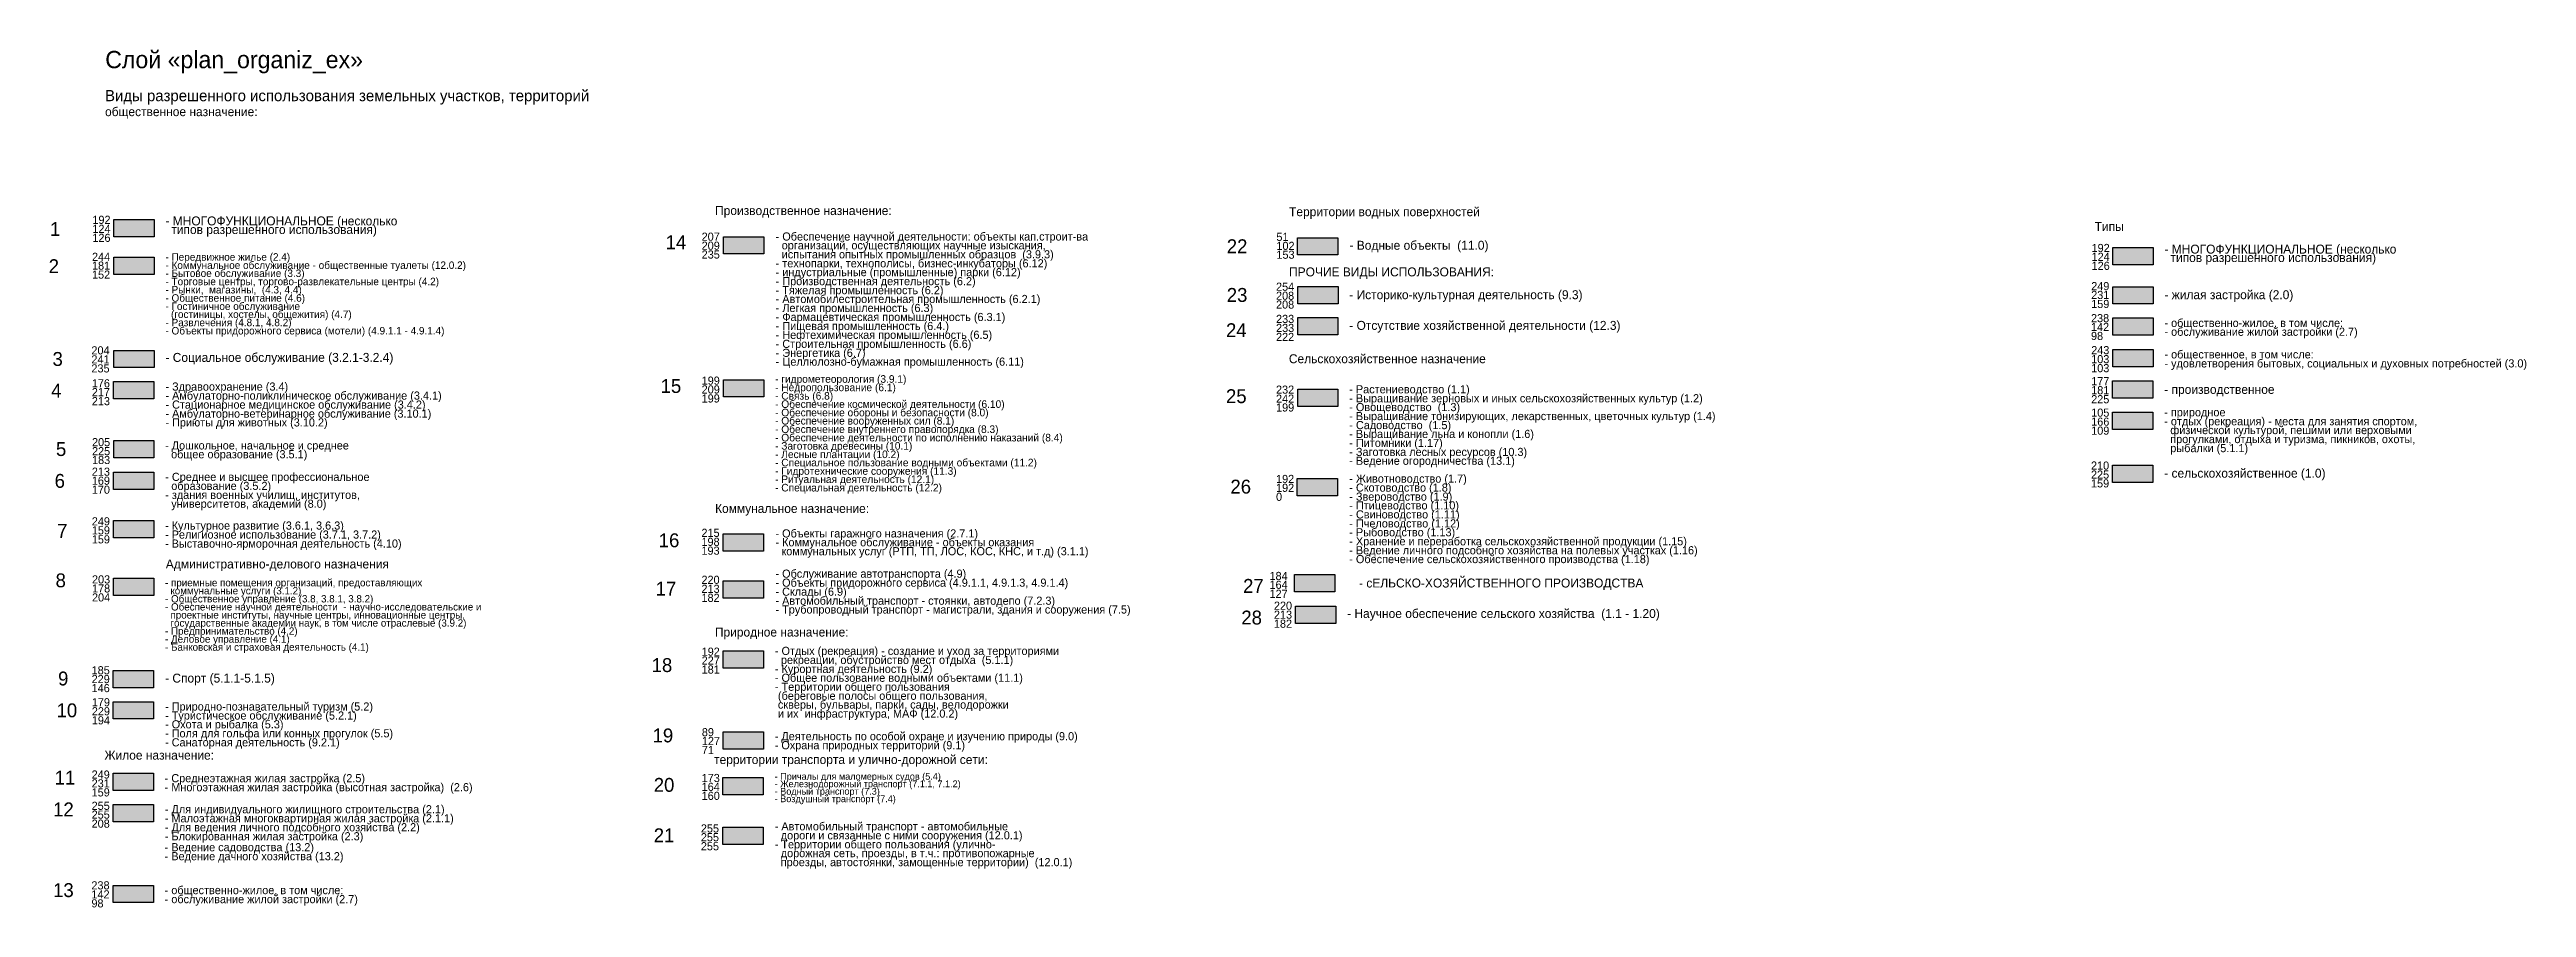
# Model space of a CAD drawing. Header units: inches. Extents: x 3360 to 6101, y 1506 to 2755.
# Drawn here: x 4809 to 6101, y 2081 to 2528 of the extents above; entities that cross this region are included whole.
import ezdxf

# ---------------------------------------------------------------- set-up
doc = ezdxf.new("R2010")
doc.units = ezdxf.units.IN
doc.header["$MEASUREMENT"] = 0
doc.layers.add('3001 Зона коммунально-складского назначения', color=254, linetype='Continuous', lineweight=50, true_color=0xdcd5b6)
doc.layers.add('4001 Зона природно-рекреационного назначения', color=9, linetype='Continuous', lineweight=50, true_color=0xc0e3b5)
for name, color, linetype, true_color in [('3004 Зона жилищно-коммунального назначения', 9, 'Continuous', 0xd7c6c1), ('ВРИ_10_Туристическое обслуживание', 9, 'Continuous', 0xb3e5c2), ('ВРИ_11_Средне- и многоэтажная жилая застройка', 41, 'Continuous', 0xf9e79f), ('ВРИ_13_Садоводство и дачное хозяйство', 41, 'Continuous', 0xe5e57f), ('ВРИ_14_Производственная деятельность', 254, 'Continuous', 0xcfd1eb), ('ВРИ_15_Специальная Ритуальная деятельность Связь', 9, 'Continuous', 0xc7d1c7), ('ВРИ_18_Охрана природных территорий', 77, 'Continuous', 0x597f47), ('ВРИ_19_Внешний транспорт', 253, 'Continuous', 0xada4a0), ('ВРИ_1_Научное обеспечение сельского хозяйства', 254, 'Continuous', 0xdcd5b6), ('ВРИ_20_Автомобильный транспорт', 7, 'Continuous', 0xffffff), ('ВРИ_21_Водные поверхности', 165, 'Continuous', 0x336699), ('ВРИ_22_Историко-культурная деятельность', 254, 'Continuous', 0xfed0d0), ('ВРИ_23_Отсутствие хозяйственной деятельности', 254, 'Continuous', 0xe9e9de), ('ВРИ_24_Фермерское хозяйство Огородничество Садоводство', 254, 'Continuous', 0xe8f2c7), ('ВРИ_25_Скотоводство Сельскохозяйственное произволство', 52, 'Continuous', 0xc0c000), ('ВРИ_26_Сельскохозяйственное производство', 33, 'Continuous', 0xb8a47f), ('ВРИ_27_Жилая застройка', 41, 'Continuous', 0xf9e79f), ('ВРИ_28_Общественно-жтлое назначение', 33, 'Continuous', 0xee8e62), ('ВРИ_29_Общественное назначение', 11, 'Continuous', 0xf36767), ('ВРИ_2_Торгово-бытовое обслуживание', 31, 'Continuous', 0xf4b598), ('ВРИ_30_Производственное назначение', 9, 'Continuous', 0xb1b5e1), ('ВРИ_31_Природное назначение', 115, 'Continuous', 0x69a66d), ('ВРИ_32_Сельскахозяйственное назначение', 61, 'Continuous', 0xd2e19f), ('ВРИ_33_Многофункционального назначения', 243, 'Continuous', 0xc07c7e), ('ВРИ_3_Социальное обслуживание', 254, 'Continuous', 0xccf1eb), ('ВРИ_4_Здравоохранение', 9, 'Continuous', 0xb0d9d5), ('ВРИ_5_Дошкольное и общее образование', 254, 'Continuous', 0xcde1b7), ('ВРИ_6_Общее и высшее образование', 9, 'Continuous', 0xd5a9aa), ('ВРИ_7_Культурное обслуживание', 21, 'Continuous', 0xf99f9f), ('ВРИ_8_Административное и деловое управление', 9, 'Continuous', 0xcbb2cc), ('ВРИ_9_Спорт', 71, 'Continuous', 0xb9e592)]:
    doc.layers.add(name, color=color, linetype=linetype, true_color=true_color)
doc.layers.add('Условные_для_сущпола_с_кодами', color=10, linetype='Continuous')
doc.styles.get("Standard").update_dxf_attribs({"font": 'GOTHIC.TTF'})

msp = doc.modelspace()

# ---------------------------------------------------------------- texts
at = {"layer": 'Условные_для_сущпола_с_кодами', "color": 190}
msp.add_text('Слой «plan_organiz_ex»', height=9.018, dxfattribs=at).set_placement((4838.5, 2518.6))
at = {"layer": 'Условные_для_сущпола_с_кодами', "color": 7}
for s, height, p in [('Виды разрешенного использования земельных участков, территорий ', 5.829, (4838.4, 2501.4)), ('общественное назначение:', 4.669, (4838.4, 2493.6)), ('Производственное назначение:', 4.669, (5156.6, 2442)), ('Территории водных поверхностей', 4.669, (5456, 2441.4)), ('1', 7.24, (4809.7, 2431.1)), ('- МНОГОФУНКЦИОНАЛЬНОЕ (несколько ', 4.669, (4869.9, 2436.6)), ('  типов разрешенного использования)', 4.669, (4869.5, 2432.1)), ('14', 7.24, (5130.8, 2424.2)), ('- Обеспечение научной деятельности: объекты кап.строит-ва ', 4.245, (5188.2, 2428.7)), ('22', 7.24, (5423.5, 2422.1)), ('Типы', 4.67, (5876.2, 2433.7)), ('2', 7.24, (4809, 2411.7)), ('- Передвижное жилье (2.4)', 3.891, (4869.9, 2418.2)), ('- Коммунальное обслуживание - общественные туалеты (12.0.2)', 3.891, (4869.9, 2413.9)), ('- технопарки, технополисы, бизнес-инкубаторы (6.12)', 4.245, (5188.2, 2414.7)), ('  организаций, осуществляющих научные изыскания,   ', 4.245, (5188.2, 2424.1)), ('  испытания опытных промышленных образцов  (3.9.3)', 4.245, (5188.2, 2419.4)), ('- Водные объекты  (11.0)', 4.669, (5487.5, 2423.9)), ('- МНОГОФУНКЦИОНАЛЬНОЕ (несколько ', 4.669, (5912.6, 2421.9)), ('  типов разрешенного использования)', 4.669, (5912.3, 2417.5)), ('- Бытовое обслуживание (3.3)', 3.891, (4869.9, 2409.7)), ('- Торговые центры, торгово-развлекательные центры (4.2)', 3.891, (4869.9, 2405.4)), ('- Рынки,  магазины,  (4.3, 4.4)', 3.891, (4869.9, 2401.1)), ('- индустриальные (промышленные) парки (6.12)', 4.245, (5188.2, 2410.1)), ('- Производственная деятельность (6.2)', 4.245, (5188.2, 2405.4)), ('- Тяжелая промышленность (6.2)', 4.245, (5188.2, 2400.7)), ('23', 7.24, (5423.5, 2396.7)), ('ПРОЧИЕ ВИДЫ ИСПОЛЬЗОВАНИЯ:', 4.669, (5456, 2410)), ('- Общественное питание (4.6)', 3.891, (4869.9, 2396.8)), ('- Гостиничное обслуживание ', 3.891, (4869.9, 2392.5)), ('  (гостиницы, хостелы, общежития) (4.7)', 3.891, (4869.9, 2388.3)), ('- Автомобилестроительная промышленность (6.2.1)', 4.245, (5188.2, 2396.1)), ('- Легкая промышленность (6.3)', 4.245, (5188.2, 2391.4)), ('- Фармацевтическая промышленность (6.3.1)', 4.245, (5188.2, 2386.7)), ('- Историко-культурная деятельность (9.3)', 4.669, (5487.4, 2398.1)), ('- жилая застройка (2.0)', 4.669, (5912.6, 2398.1)), ('- Развлечения (4.8.1, 4.8.2)', 3.891, (4869.9, 2384)), ('- Объекты придорожного сервиса (мотели) (4.9.1.1 - 4.9.1.4)', 3.891, (4869.9, 2379.7)), ('- Пищевая промышленность (6.4.)', 4.245, (5188.2, 2382)), ('- Нефтехимическая промышленность (6.5)', 4.245, (5188.2, 2377.4)), ('24', 7.24, (5423.1, 2378.3)), ('- Отсутствие хозяйственной деятельности (12.3)', 4.669, (5487.4, 2382.1)), ('- общественно-жилое, в том числе: ', 4.244, (5912.6, 2383.6)), ('- обслуживание жилой застройки (2.7) ', 4.244, (5912.6, 2379)), ('3', 7.24, (4811, 2363.3)), ('- Социальное обслуживание (3.2.1-3.2.4)', 4.669, (4869.9, 2365.4)), ('- Строительная промышленность (6.6)', 4.245, (5188.2, 2372.7)), ('- Энергетика (6.7)', 4.245, (5188.2, 2368)), ('- Целлюлозно-бумажная промышленность (6.11)', 4.245, (5188.2, 2363.4)), ('Сельскохозяйственное назначение', 4.669, (5455.9, 2364.7)), ('- общественное, в том числе: ', 4.244, (5912.6, 2367.2)), ('- удовлетворения бытовых, социальных и духовных потребностей (3.0)', 4.244, (5912.6, 2362.5)), ('4', 7.24, (4810.3, 2346.8)), ('- Здравоохранение (3.4)', 4.245, (4869.9, 2350.4)), ('15', 7.24, (5128.2, 2349.2)), ('- гидрометеорология (3.9.1)', 3.962, (5187.9, 2354.5)), ('- Недропользование (6.1)', 3.962, (5187.9, 2350.1)), ('- Растениеводство (1.1)', 4.245, (5487.4, 2349)), ('- производственное', 4.669, (5912.5, 2348.7)), ('- Амбулаторно-поликлиническое обслуживание (3.4.1)', 4.245, (4869.9, 2345.7)), ('- Стационарное медицинское обслуживание (3.4.2)', 4.245, (4869.9, 2341)), ('- Амбулаторно-ветеринарное обслуживание (3.10.1)', 4.245, (4869.9, 2336.3)), ('- Связь (6.8)', 3.962, (5187.9, 2345.7)), ('- Обеспечение космической деятельности (6.10)', 3.962, (5187.9, 2341.4)), ('- Обеспечение обороны и безопасности (8.0)', 3.962, (5187.9, 2337)), ('25', 7.24, (5423.1, 2343.9)), ('- Выращивание зерновых и иных сельскохозяйственных культур (1.2)', 4.245, (5487.4, 2344.3)), ('- Овощеводство  (1.3)', 4.245, (5487.4, 2339.7)), ('- Выращивание тонизирующих, лекарственных, цветочных культур (1.4)', 4.245, (5487.4, 2335)), ('- природное ', 4.245, (5912.5, 2337)), ('- Приюты для животных (3.10.2)', 4.245, (4869.9, 2331.7)), ('- Обеспечение вооруженных сил (8.1)', 3.962, (5187.9, 2332.7)), ('- Обеспечение внутреннего правопорядка (8.3)', 3.962, (5187.9, 2328.3)), ('- Обеспечение деятельности по исполнению наказаний (8.4)', 3.962, (5187.9, 2323.9)), ('- Садоводство  (1.5)', 4.245, (5487.4, 2330.3)), ('- Выращивание льна и конопли (1.6)', 4.245, (5487.4, 2325.7)), ('- отдых (рекреация) - места для занятия спортом,  ', 4.245, (5912.5, 2332.3)), ('  физической культурой, пешими или верховыми ', 4.245, (5912.5, 2327.7)), ('  прогулками, отдыха и туризма, пикников, охоты, ', 4.245, (5912.5, 2323)), ('5', 7.24, (4812.8, 2316.3)), ('- Дошкольное, начальное и среднее ', 4.244, (4869.7, 2319.7)), ('  общее образование (3.5.1)', 4.244, (4869.7, 2315.1)), ('- Заготовка древесины (10.1)', 3.962, (5187.9, 2319.6)), ('- Лесные плантации (10.2)', 3.962, (5187.9, 2315.2)), ('- Специальное пользование водными объектами (11.2)', 3.962, (5187.9, 2310.9)), ('- Питомники (1.17)', 4.245, (5487.4, 2321)), ('- Заготовка лесных ресурсов (10.3)', 4.245, (5487.4, 2316.3)), ('- Ведение огородничества (13.1)', 4.245, (5487.4, 2311.7)), ('  рыбалки (5.1.1) ', 4.245, (5912.5, 2318.3)), ('6', 7.24, (4812.1, 2299.7)), ('- Среднее и высшее профессиональное ', 4.244, (4869.8, 2303.3)), ('  образование (3.5.2)', 4.244, (4869.8, 2298.6)), ('- Гидротехнические сооружения (11.3)', 3.962, (5187.9, 2306.5)), ('- Ритуальная деятельность (12.1)', 3.962, (5187.9, 2302.2)), ('- Специальная деятельность (12.2)', 3.962, (5187.9, 2297.8)), ('26', 7.24, (5425.4, 2296.7)), ('- Животноводство (1.7)', 4.245, (5487.4, 2302.4)), ('- Скотоводство (1.8)', 4.245, (5487.4, 2297.7)), ('- сельскохозяйственное (1.0)', 4.669, (5912.5, 2305)), ('- здания военных училищ, институтов, ', 4.244, (4869.8, 2293.9)), ('  университетов, академий (8.0)', 4.244, (4869.8, 2289.3)), ('Коммунальное назначение:', 4.669, (5156.6, 2286.6)), ('- Звероводство (1.9)', 4.245, (5487.4, 2293)), ('- Птицеводство (1.10)', 4.245, (5487.4, 2288.4)), ('- Свиноводство (1.11)', 4.245, (5487.4, 2283.7)), ('7', 7.24, (4813.4, 2273.6)), ('- Культурное развитие (3.6.1, 3.6.3)', 4.244, (4869.7, 2277.9)), ('- Религиозное использование (3.7.1, 3.7.2)', 4.244, (4869.7, 2273.2)), ('16', 7.24, (5127.2, 2268.7)), ('- Объекты гаражного назначения (2.7.1)', 4.244, (5188.1, 2273.8)), ('- Пчеловодство (1.12)', 4.245, (5487.4, 2279)), ('- Рыбоводство (1.13)', 4.245, (5487.4, 2274.4)), ('- Хранение и переработка сельскохозяйственной продукции (1.15)', 4.245, (5487.4, 2269.7)), ('- Выставочно-ярморочная деятельность (4.10)', 4.244, (4869.7, 2268.5)), ('- Коммунальное обслуживание - объекты оказания ', 4.244, (5188.1, 2269.2)), ('  коммунальных услуг (РТП, ТП, ЛОС, КОС, КНС, и т.д) (3.1.1)', 4.244, (5188.1, 2264.5)), ('- Ведение личного подсобного хозяйства на полевых участках (1.16)', 4.245, (5487.4, 2265)), ('- Обеспечение сельскохозяйственного производства (1.18)', 4.245, (5487.4, 2260.4)), ('8', 7.24, (4812.6, 2247.8)), ('- приемные помещения организаций, предоставляющих ', 3.82, (4869.7, 2248.3)), ('  коммунальные услуги (3.1.2)', 3.82, (4869.7, 2244.1)), ('17', 7.24, (5125.6, 2243.5)), ('- Обслуживание автотранспорта (4.9)', 4.244, (5188.1, 2252.8)), ('- Объекты придорожного сервиса (4.9.1.1, 4.9.1.3, 4.9.1.4)', 4.244, (5188.1, 2248.1)), ('27', 7.24, (5432, 2244.9)), ('- сЕЛЬСКО-ХОЗЯЙСТВЕННОГО ПРОИЗВОДСТВА ', 4.669, (5492.5, 2247.7)), ('- Общественное управление (3.8, 3.8.1, 3.8.2)', 3.82, (4869.7, 2239.9)), ('- Обеспечение научной деятельности  - научно-исследовательские и ', 3.82, (4869.7, 2235.7)), ('- Склады (6.9)', 4.244, (5188.1, 2243.4)), ('- Автомобильный транспорт - стоянки, автодепо (7.2.3)', 4.244, (5188.1, 2238.7)), ('- Трубопроводный транспорт - магистрали, здания и сооружения (7.5)', 4.244, (5188.1, 2234.1)), ('28', 7.24, (5431.1, 2228.4)), ('- Научное обеспечение сельского хозяйства  (1.1 - 1.20)', 4.669, (5486.3, 2231.8)), ('- Предпринимательство (4.2)', 3.82, (4869.7, 2223.1)), ('- Деловое управление (4.1)', 3.82, (4869.7, 2218.9)), ('  проектные институты, научные центры, инновационные центры, ', 3.82, (4869.7, 2231.5)), ('  государственные академии наук, в том числе отраслевые (3.9.2)', 3.82, (4869.7, 2227.3)), ('Природное назначение:', 4.669, (5156.5, 2222.1)), ('- Банковская и страховая деятельность (4.1)', 3.82, (4869.7, 2214.7)), ('18', 7.24, (5123.5, 2203.6)), ('- Отдых (рекреация) - создание и уход за территориями ', 4.245, (5187.8, 2212.5)), ('  рекреации, обустройство мест отдыха  (5.1.1)', 4.245, (5187.8, 2207.8)), ('9', 7.24, (4813.9, 2196.6)), ('- Спорт (5.1.1-5.1.5)', 4.669, (4869.7, 2198.1)), ('- Курортная деятельность (9.2)', 4.245, (5187.8, 2203.1)), ('- Общее пользование водными объектами (11.1)', 4.245, (5187.8, 2198.5)), ('- Территории общего пользования  ', 4.245, (5187.8, 2193.8)), ('10', 7.24, (4813.1, 2180)), ('- Природно-познавательный туризм (5.2)', 4.244, (4869.7, 2183.5)), (' скверы, бульвары, парки, сады, велодорожки', 4.245, (5187.8, 2184.5)), (' (береговые полосы общего пользования, ', 4.245, (5187.8, 2189.1)), (' и их  инфраструктура, МАФ (12.0.2)', 4.245, (5187.8, 2179.8)), ('- Туристическое обслуживание (5.2.1)', 4.244, (4869.7, 2178.8)), ('- Охота и рыбалка (5.3)', 4.244, (4869.7, 2174.2)), ('- Поля для гольфа или конных прогулок (5.5)', 4.244, (4869.7, 2169.5)), ('19', 7.24, (5124, 2166.9)), ('- Деятельность по особой охране и изучению природы (9.0) ', 4.244, (5187.7, 2168)), ('Жилое назначение:', 4.669, (4838.1, 2157.9)), ('- Санаторная деятельность (9.2.1)', 4.244, (4869.7, 2164.8)), ('территории транспорта и улично-дорожной сети:', 4.669, (5156.1, 2155.6)), ('- Охрана природных территорий (9.1)', 4.244, (5187.7, 2163.3)), ('11', 7.24, (4812.1, 2144.9)), ('- Среднеэтажная жилая застройка (2.5)', 4.244, (4869.5, 2146.1)), ('- Многоэтажная жилая застройка (высотная застройка)  (2.6)', 4.244, (4869.5, 2141.4)), ('20', 7.24, (5124.6, 2141.1)), ('- Причалы для маломерных судов (5.4)', 3.537, (5187.7, 2147.4)), ('- Железнодорожный транспорт (7.1.1, 7.1.2)', 3.537, (5187.7, 2143.5)), ('12', 7.24, (4811.3, 2128.3)), ('- Для индивидуального жилищного строительства (2.1)', 4.244, (4869.6, 2129.9)), ('- Водный транспорт (7.3)', 3.537, (5187.7, 2139.6)), ('- Воздушный транспорт (7.4)', 3.537, (5187.7, 2135.7)), ('- Малоэтажная многоквартирная жилая застройка (2.1.1)', 4.244, (4869.6, 2125.2)), ('- Для ведения личного подсобного хозяйства (2.2)', 4.244, (4869.6, 2120.5)), ('- Блокированная жилая застройка (2.3)', 4.244, (4869.6, 2115.8)), ('21', 7.24, (5124.6, 2114.8)), ('- Автомобильный транспорт - автомобильные ', 4.245, (5187.7, 2121)), ('  дороги и связанные с ними сооружения (12.0.1)', 4.245, (5187.7, 2116.3)), ('- Ведение садоводства (13.2)', 4.244, (4869.5, 2110.1)), ('- Ведение дачного хозяйства (13.2)', 4.244, (4869.5, 2105.4)), ('- Территории общего пользования (улично-', 4.245, (5187.7, 2111.6)), ('  дорожная сеть, проезды, в т.ч.: противопожарные ', 4.245, (5187.7, 2107)), ('  проезды, автостоянки, замощенные территории)  (12.0.1)', 4.245, (5187.7, 2102.3)), ('13', 7.24, (4811.3, 2086.2)), ('- общественно-жилое, в том числе: ', 4.244, (4869.5, 2087.7)), ('- обслуживание жилой застройки (2.7) ', 4.244, (4869.5, 2083))]:
    msp.add_text(s, height=height, dxfattribs=at).set_placement(p)
at = {"layer": 'Условные_для_сущпола_с_кодами', "color": 192, "true_color": 0x7000e0}
for s, p in [('192', (4831.8, 2437.4)), ('124', (4831.8, 2432.7)), ('126', (4831.8, 2428)), ('207', (5149.6, 2428.6)), ('51', (5449.4, 2428.5)), ('244', (4831.6, 2418.1)), ('181', (4831.6, 2413.5)), ('209', (5149.6, 2423.9)), ('235', (5149.6, 2419.3)), ('102', (5449.4, 2423.8)), ('153', (5449.4, 2419.2)), ('192', (5874.6, 2422.7)), ('124', (5874.6, 2418.1)), ('126', (5874.6, 2413.4)), ('152', (4831.6, 2408.8)), ('254', (5449.2, 2402.5)), ('249', (5874.4, 2402.8)), ('208', (5449.2, 2397.8)), ('208', (5449.2, 2393.2)), ('238', (5874.3, 2386.1)), ('231', (5874.4, 2398.2)), ('159', (5874.4, 2393.5)), ('233', (5449.2, 2385.7)), ('233', (5449.2, 2381)), ('222', (5449.2, 2376.3)), ('98', (5874.3, 2376.8)), ('142', (5874.3, 2381.5)), ('204', (4831.3, 2369.3)), ('241', (4831.3, 2364.6)), ('243', (5874.4, 2369.4)), ('103', (5874.4, 2364.7)), ('235', (4831.3, 2359.9)), ('217', (4831.5, 2347.5)), ('176', (4831.5, 2352.1)), ('209', (5149.6, 2348.9)), ('199', (5149.6, 2353.5)), ('232', (5449.2, 2348.8)), ('177', (5874.4, 2353.2)), ('181', (5874.4, 2348.5)), ('103', (5874.4, 2360)), ('213', (4831.5, 2342.8)), ('199', (5149.6, 2344.2)), ('242', (5449.2, 2344.1)), ('199', (5449.2, 2339.5)), ('225', (5874.4, 2343.8)), ('105', (5874.4, 2336.8)), ('205', (4831.6, 2321.4)), ('166', (5874.4, 2332.1)), ('109', (5874.4, 2327.4)), ('225', (4831.6, 2316.7)), ('183', (4831.6, 2312.1)), ('210', (5874.3, 2309.2)), ('213', (4831.5, 2306)), ('169', (4831.5, 2301.3)), ('170', (4831.5, 2296.6)), ('192', (5449.2, 2302.2)), ('192', (5449.2, 2297.6)), ('225', (5874.3, 2304.5)), ('159', (5874.3, 2299.9)), ('0', (5449.2, 2292.9)), ('249', (4831.5, 2280.1)), ('159', (4831.5, 2275.4)), ('159', (4831.5, 2270.7)), ('215', (5149.5, 2274.1)), ('198', (5149.5, 2269.4)), ('193', (5149.5, 2264.8)), ('203', (4831.6, 2249.8)), ('178', (4831.6, 2245.1)), ('220', (5149.5, 2249.6)), ('213', (5149.5, 2244.9)), ('184', (5445.8, 2251.6)), ('164', (5445.8, 2247)), ('204', (4831.6, 2240.4)), ('182', (5149.5, 2240.2)), ('127', (5445.8, 2242.3)), ('220', (5448.1, 2236.1)), ('213', (5448.1, 2231.4)), ('182', (5448.1, 2226.7)), ('227', (5149.6, 2207.5)), ('192', (5149.6, 2212.1)), ('229', (4831.4, 2197.8)), ('185', (4831.4, 2202.4)), ('146', (4831.4, 2193.1)), ('181', (5149.6, 2202.8)), ('229', (4831.5, 2181)), ('179', (4831.5, 2185.7)), ('194', (4831.5, 2176.3)), ('89', (5149.7, 2170.1)), ('71', (5149.7, 2160.8)), ('127', (5149.7, 2165.5)), ('249', (4831.4, 2148)), ('231', (4831.4, 2143.4)), ('173', (5149.6, 2146.2)), ('164', (5149.6, 2141.6)), ('255', (4831.4, 2131.7)), ('159', (4831.4, 2138.7)), ('160', (5149.6, 2136.9)), ('255', (4831.4, 2127.1)), ('208', (4831.4, 2122.4)), ('255', (5149.2, 2119.9)), ('255', (5149.2, 2115.3)), ('255', (5149.2, 2110.6)), ('238', (4831.3, 2090.2)), ('98', (4831.3, 2080.8)), ('142', (4831.3, 2085.5))]:
    msp.add_text(s, height=4.24, dxfattribs=at).set_placement(p)
at = {"layer": 'Условные_для_сущпола_с_кодами', "color": 7, "insert": (4870.1, 2262.3), "char_height": 4.669, "attachment_point": 1}
msp.add_mtext_dynamic_manual_height_columns('Административно-делового назначения', width=412.086, gutter_width=100, heights=[0], dxfattribs=at)

# ---------------------------------------------------------------- hatches: boundary and pattern name
at = {"layer": '3001 Зона коммунально-складского назначения'}
h = msp.add_hatch(color=256, dxfattribs=at)
h.dxf.hatch_style = 1
h.paths.add_polyline_path([(5160.8, 2242.1), (5160.8, 2251.1), (5181.8, 2251.1), (5181.8, 2242.1)])
at = {"layer": '3004 Зона жилищно-коммунального назначения', "linetype": 'Continuous'}
h = msp.add_hatch(color=256, dxfattribs=at)
h.dxf.hatch_style = 1
h.paths.add_polyline_path([(5160.8, 2266.7), (5160.8, 2275.7), (5181.8, 2275.7), (5181.8, 2266.7)])
at = {"layer": '4001 Зона природно-рекреационного назначения', "linetype": 'Continuous'}
h = msp.add_hatch(color=256, dxfattribs=at)
h.dxf.hatch_style = 1
h.paths.add_polyline_path([(5160.8, 2205.6), (5160.8, 2214.6), (5181.8, 2214.6), (5181.8, 2205.6)])
at = {"layer": 'ВРИ_10_Туристическое обслуживание'}
h = msp.add_hatch(color=256, dxfattribs=at)
h.dxf.hatch_style = 1
h.paths.add_polyline_path([(4842.7, 2179.1), (4842.7, 2188.1), (4863.7, 2188.1), (4863.7, 2179.1)])
at = {"layer": 'ВРИ_11_Средне- и многоэтажная жилая застройка'}
h = msp.add_hatch(color=256, dxfattribs=at)
h.dxf.hatch_style = 1
h.paths.add_polyline_path([(4842.7, 2141.8), (4842.7, 2150.8), (4863.7, 2150.8), (4863.7, 2141.8)])
at = {"layer": 'ВРИ_13_Садоводство и дачное хозяйство'}
h = msp.add_hatch(color=256, dxfattribs=at)
h.dxf.hatch_style = 1
h.paths.add_polyline_path([(4842.7, 2125.5), (4842.7, 2134.5), (4863.7, 2134.5), (4863.7, 2125.5)])
at = {"layer": 'ВРИ_14_Производственная деятельность'}
h = msp.add_hatch(color=256, dxfattribs=at)
h.dxf.hatch_style = 1
h.paths.add_polyline_path([(5161, 2421.7), (5161, 2430.7), (5182, 2430.7), (5182, 2421.7)])
at = {"layer": 'ВРИ_15_Специальная Ритуальная деятельность Связь'}
h = msp.add_hatch(color=256, dxfattribs=at)
h.dxf.hatch_style = 1
h.paths.add_polyline_path([(5161, 2347.1), (5161, 2356.1), (5182, 2356.1), (5182, 2347.1)])
at = {"layer": 'ВРИ_18_Охрана природных территорий'}
h = msp.add_hatch(color=256, dxfattribs=at)
h.dxf.hatch_style = 1
h.paths.add_polyline_path([(5160.8, 2163.4), (5160.8, 2172.4), (5181.8, 2172.4), (5181.8, 2163.4)])
at = {"layer": 'ВРИ_19_Внешний транспорт'}
h = msp.add_hatch(color=256, dxfattribs=at)
h.dxf.hatch_style = 1
h.paths.add_polyline_path([(5160.7, 2139.6), (5160.7, 2148.6), (5181.7, 2148.6), (5181.7, 2139.6)])
at = {"layer": 'ВРИ_1_Научное обеспечение сельского хозяйства'}
h = msp.add_hatch(color=256, dxfattribs=at)
h.dxf.hatch_style = 1
h.paths.add_polyline_path([(5459.4, 2229), (5459.4, 2238), (5480.4, 2238), (5480.4, 2229)])
at = {"layer": 'ВРИ_20_Автомобильный транспорт'}
h = msp.add_hatch(color=256, dxfattribs=at)
h.dxf.hatch_style = 1
h.paths.add_polyline_path([(5160.6, 2113.7), (5160.6, 2122.7), (5181.6, 2122.7), (5181.6, 2113.7)])
at = {"layer": 'ВРИ_21_Водные поверхности'}
h = msp.add_hatch(color=256, dxfattribs=at)
h.dxf.hatch_style = 1
h.paths.add_polyline_path([(5460.4, 2421.2), (5460.4, 2430.2), (5481.4, 2430.2), (5481.4, 2421.2)])
at = {"layer": 'ВРИ_22_Историко-культурная деятельность'}
h = msp.add_hatch(color=256, dxfattribs=at)
h.dxf.hatch_style = 1
h.paths.add_polyline_path([(5460.6, 2395.7), (5460.6, 2404.7), (5481.6, 2404.7), (5481.6, 2395.7)])
at = {"layer": 'ВРИ_23_Отсутствие хозяйственной деятельности'}
h = msp.add_hatch(color=256, dxfattribs=at)
h.dxf.hatch_style = 1
h.paths.add_polyline_path([(5460.5, 2379.5), (5460.5, 2388.5), (5481.5, 2388.5), (5481.5, 2379.5)])
at = {"layer": 'ВРИ_24_Фермерское хозяйство Огородничество Садоводство'}
h = msp.add_hatch(color=256, dxfattribs=at)
h.dxf.hatch_style = 1
h.paths.add_polyline_path([(5460.5, 2342.1), (5460.5, 2351.1), (5481.5, 2351.1), (5481.5, 2342.1)])
at = {"layer": 'ВРИ_25_Скотоводство Сельскохозяйственное произволство'}
h = msp.add_hatch(color=256, dxfattribs=at)
h.dxf.hatch_style = 1
h.paths.add_polyline_path([(5460.3, 2295.5), (5460.3, 2304.5), (5481.3, 2304.5), (5481.3, 2295.5)])
at = {"layer": 'ВРИ_26_Сельскохозяйственное производство'}
h = msp.add_hatch(color=256, dxfattribs=at)
h.dxf.hatch_style = 1
h.paths.add_polyline_path([(5458.9, 2245.5), (5458.9, 2254.5), (5479.9, 2254.5), (5479.9, 2245.5)])
at = {"layer": 'ВРИ_27_Жилая застройка'}
h = msp.add_hatch(color=256, dxfattribs=at)
h.dxf.hatch_style = 1
h.paths.add_polyline_path([(5885.7, 2395.6), (5885.7, 2404.6), (5906.7, 2404.6), (5906.7, 2395.6)])
at = {"layer": 'ВРИ_28_Общественно-жтлое назначение'}
h = msp.add_hatch(color=256, dxfattribs=at)
h.dxf.hatch_style = 1
h.paths.add_polyline_path([(5885.7, 2379.3), (5885.7, 2388.3), (5906.7, 2388.3), (5906.7, 2379.3)])
h = msp.add_hatch(color=256, dxfattribs=at)
h.dxf.hatch_style = 1
h.paths.add_polyline_path([(4842.6, 2083.3), (4842.6, 2092.3), (4863.6, 2092.3), (4863.6, 2083.3)])
at = {"layer": 'ВРИ_29_Общественное назначение'}
h = msp.add_hatch(color=256, dxfattribs=at)
h.dxf.hatch_style = 1
h.paths.add_polyline_path([(5885.7, 2362.9), (5885.7, 2371.9), (5906.7, 2371.9), (5906.7, 2362.9)])
at = {"layer": 'ВРИ_2_Торгово-бытовое обслуживание'}
h = msp.add_hatch(color=256, dxfattribs=at)
h.dxf.hatch_style = 1
h.paths.add_polyline_path([(4843, 2411), (4843, 2420), (4864, 2420), (4864, 2411)])
at = {"layer": 'ВРИ_30_Производственное назначение'}
h = msp.add_hatch(color=256, dxfattribs=at)
h.dxf.hatch_style = 1
h.paths.add_polyline_path([(5885.5, 2346.5), (5885.5, 2355.5), (5906.5, 2355.5), (5906.5, 2346.5)])
at = {"layer": 'ВРИ_31_Природное назначение'}
h = msp.add_hatch(color=256, dxfattribs=at)
h.dxf.hatch_style = 1
h.paths.add_polyline_path([(5885.5, 2330.2), (5885.5, 2339.2), (5906.5, 2339.2), (5906.5, 2330.2)])
at = {"layer": 'ВРИ_32_Сельскахозяйственное назначение'}
h = msp.add_hatch(color=256, dxfattribs=at)
h.dxf.hatch_style = 1
h.paths.add_polyline_path([(5885.6, 2302.5), (5885.6, 2311.5), (5906.6, 2311.5), (5906.6, 2302.5)])
at = {"layer": 'ВРИ_33_Многофункционального назначения'}
h = msp.add_hatch(color=256, dxfattribs=at)
h.dxf.hatch_style = 1
h.paths.add_polyline_path([(4843, 2430.7), (4843, 2439.7), (4864, 2439.7), (4864, 2430.7)])
h = msp.add_hatch(color=256, dxfattribs=at)
h.dxf.hatch_style = 1
h.paths.add_polyline_path([(5885.7, 2416), (5885.7, 2425), (5906.7, 2425), (5906.7, 2416)])
at = {"layer": 'ВРИ_3_Социальное обслуживание'}
h = msp.add_hatch(color=256, dxfattribs=at)
h.dxf.hatch_style = 1
h.paths.add_polyline_path([(4843, 2362.4), (4843, 2371.4), (4864, 2371.4), (4864, 2362.4)])
at = {"layer": 'ВРИ_4_Здравоохранение'}
h = msp.add_hatch(color=256, dxfattribs=at)
h.dxf.hatch_style = 1
h.paths.add_polyline_path([(4842.8, 2346.1), (4842.8, 2355.1), (4863.8, 2355.1), (4863.8, 2346.1)])
at = {"layer": 'ВРИ_5_Дошкольное и общее образование'}
h = msp.add_hatch(color=256, dxfattribs=at)
h.dxf.hatch_style = 1
h.paths.add_polyline_path([(4842.9, 2315.3), (4842.9, 2324.3), (4863.9, 2324.3), (4863.9, 2315.3)])
at = {"layer": 'ВРИ_6_Общее и высшее образование'}
h = msp.add_hatch(color=256, dxfattribs=at)
h.dxf.hatch_style = 1
h.paths.add_polyline_path([(4842.8, 2298.9), (4842.8, 2307.9), (4863.8, 2307.9), (4863.8, 2298.9)])
at = {"layer": 'ВРИ_7_Культурное обслуживание'}
h = msp.add_hatch(color=256, dxfattribs=at)
h.dxf.hatch_style = 1
h.paths.add_polyline_path([(4842.8, 2273.6), (4842.8, 2282.6), (4863.8, 2282.6), (4863.8, 2273.6)])
at = {"layer": 'ВРИ_8_Административное и деловое управление'}
h = msp.add_hatch(color=256, dxfattribs=at)
h.dxf.hatch_style = 1
h.paths.add_polyline_path([(4842.8, 2243.5), (4842.8, 2252.5), (4863.8, 2252.5), (4863.8, 2243.5)])
at = {"layer": 'ВРИ_9_Спорт'}
h = msp.add_hatch(color=256, dxfattribs=at)
h.dxf.hatch_style = 1
h.paths.add_polyline_path([(4842.7, 2195.4), (4842.7, 2204.4), (4863.7, 2204.4), (4863.7, 2195.4)])

# ---------------------------------------------------------------- linework, layer by layer
at = {"layer": 'Условные_для_сущпола_с_кодами', "color": 7}
for points in [[(4843, 2430.7), (4843, 2439.7), (4864, 2439.7), (4864, 2430.7)], [(5161, 2421.7), (5161, 2430.7), (5182, 2430.7), (5182, 2421.7)], [(5460.4, 2421.2), (5460.4, 2430.2), (5481.4, 2430.2), (5481.4, 2421.2)], [(4843, 2411), (4843, 2420), (4864, 2420), (4864, 2411)], [(5885.7, 2416), (5885.7, 2425), (5906.7, 2425), (5906.7, 2416)], [(5460.6, 2395.7), (5460.6, 2404.7), (5481.6, 2404.7), (5481.6, 2395.7)], [(5885.7, 2395.6), (5885.7, 2404.6), (5906.7, 2404.6), (5906.7, 2395.6)], [(5460.5, 2379.5), (5460.5, 2388.5), (5481.5, 2388.5), (5481.5, 2379.5)], [(5885.7, 2379.3), (5885.7, 2388.3), (5906.7, 2388.3), (5906.7, 2379.3)], [(4843, 2362.4), (4843, 2371.4), (4864, 2371.4), (4864, 2362.4)], [(5885.7, 2362.9), (5885.7, 2371.9), (5906.7, 2371.9), (5906.7, 2362.9)], [(4842.8, 2346.1), (4842.8, 2355.1), (4863.8, 2355.1), (4863.8, 2346.1)], [(5161, 2347.1), (5161, 2356.1), (5182, 2356.1), (5182, 2347.1)], [(5885.5, 2346.5), (5885.5, 2355.5), (5906.5, 2355.5), (5906.5, 2346.5)], [(5460.5, 2342.1), (5460.5, 2351.1), (5481.5, 2351.1), (5481.5, 2342.1)], [(5885.5, 2330.2), (5885.5, 2339.2), (5906.5, 2339.2), (5906.5, 2330.2)], [(4842.9, 2315.3), (4842.9, 2324.3), (4863.9, 2324.3), (4863.9, 2315.3)], [(4842.8, 2298.9), (4842.8, 2307.9), (4863.8, 2307.9), (4863.8, 2298.9)], [(5460.3, 2295.5), (5460.3, 2304.5), (5481.3, 2304.5), (5481.3, 2295.5)], [(5885.6, 2302.5), (5885.6, 2311.5), (5906.6, 2311.5), (5906.6, 2302.5)], [(4842.8, 2273.6), (4842.8, 2282.6), (4863.8, 2282.6), (4863.8, 2273.6)], [(5160.8, 2266.7), (5160.8, 2275.7), (5181.8, 2275.7), (5181.8, 2266.7)], [(4842.8, 2243.5), (4842.8, 2252.5), (4863.8, 2252.5), (4863.8, 2243.5)], [(5160.8, 2242.1), (5160.8, 2251.1), (5181.8, 2251.1), (5181.8, 2242.1)], [(5458.9, 2245.5), (5458.9, 2254.5), (5479.9, 2254.5), (5479.9, 2245.5)], [(5459.4, 2229), (5459.4, 2238), (5480.4, 2238), (5480.4, 2229)], [(5160.8, 2205.6), (5160.8, 2214.6), (5181.8, 2214.6), (5181.8, 2205.6)], [(4842.7, 2195.4), (4842.7, 2204.4), (4863.7, 2204.4), (4863.7, 2195.4)], [(4842.7, 2179.1), (4842.7, 2188.1), (4863.7, 2188.1), (4863.7, 2179.1)], [(5160.8, 2163.4), (5160.8, 2172.4), (5181.8, 2172.4), (5181.8, 2163.4)], [(4842.7, 2141.8), (4842.7, 2150.8), (4863.7, 2150.8), (4863.7, 2141.8)], [(5160.7, 2139.6), (5160.7, 2148.6), (5181.7, 2148.6), (5181.7, 2139.6)], [(4842.7, 2125.5), (4842.7, 2134.5), (4863.7, 2134.5), (4863.7, 2125.5)], [(5160.6, 2113.7), (5160.6, 2122.7), (5181.6, 2122.7), (5181.6, 2113.7)], [(4842.6, 2083.3), (4842.6, 2092.3), (4863.6, 2092.3), (4863.6, 2083.3)]]:
    msp.add_lwpolyline(points, close=True, dxfattribs=at)

msp.set_redraw_order([(e.dxf.handle, doc.entitydb.next_handle()) for e in msp.query("TEXT MTEXT ATTDEF DIMENSION ARC_DIMENSION")])  # texts and dimensions are drawn at this point

doc.saveas('drawing.dxf')
